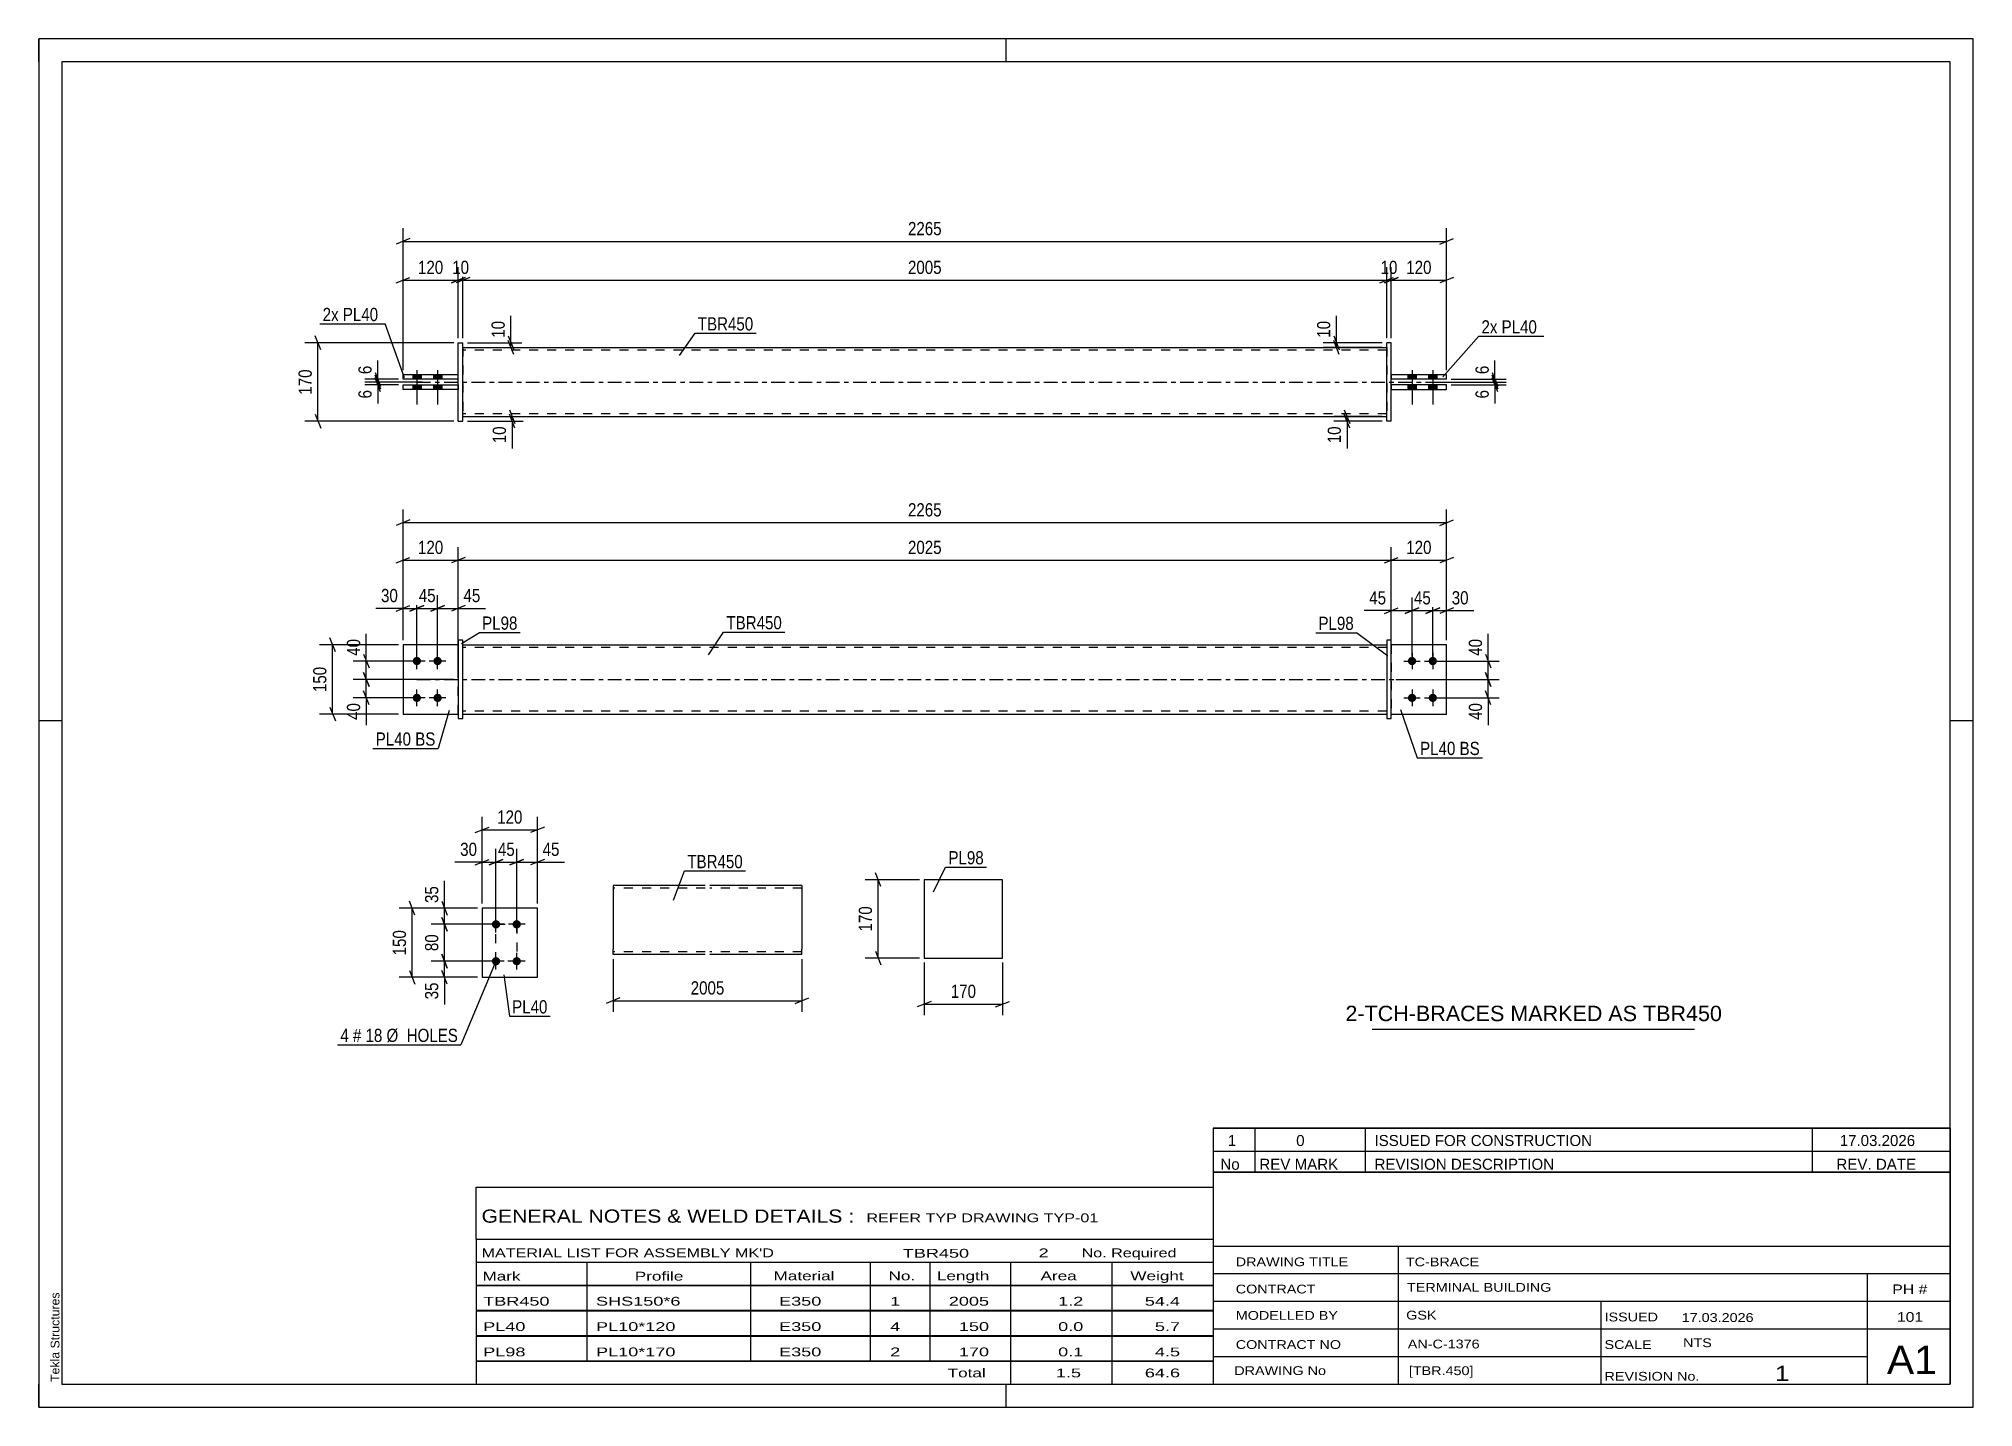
# Model space of a CAD drawing. Header units: millimetres. Extents: x 0 to 420, y 0 to 297.
import ezdxf

# ---------------------------------------------------------------- set-up
doc = ezdxf.new("R2010")
doc.units = ezdxf.units.MM
doc.linetypes.add('DXK_LINE_DOT2', pattern=[3.9198, 1.9599, -1.9599])
doc.linetypes.add('DXK_LINE_DOT3', pattern=[5.9187, 2.979, -0.9799, 0.9799, -0.9799])
doc.styles.add('Arial', font='ARIAL.TTF', dxfattribs={"height": 0.2})
doc.styles.add('Arial Narrow', font='ARIALN.TTF', dxfattribs={"height": 0.2})

# ---------------------------------------------------------------- blocks, each defined once
blk = doc.blocks.new('Unknown-580872218-1163')
at = {"color": 5, "linetype": 'Continuous'}
for p, q in [((420, 297), (0, 297)), ((0, 297), (0, 0)), ((0, 292), (0, 297)), ((210, 292), (210, 297)), ((420, 0), (420, 297)), ((415, 292), (5, 292)), ((5, 292), (5, 5)), ((415, 5), (415, 292)), ((5, 149), (0, 149)), ((420, 149), (415, 149)), ((0, 0), (0, 5)), ((5, 5), (415, 5)), ((210, 0), (210, 5)), ((0, 0), (420, 0))]:
    blk.add_line(p, q, dxfattribs=at)
at = {"color": 174, "linetype": 'Continuous', "style": 'Arial'}
blk.add_text('Tekla Structures', height=1.9102, rotation=90, dxfattribs=at).set_placement((4.5, 5.5))
blk = doc.blocks.new('Part-580872218-1766 - 1738')
at = {"color": 7, "linetype": 'DXK_LINE_DOT2'}
for p, q in [((305.65, 165.45), (293.65, 165.45)), ((293.65, 165.45), (293.65, 150.45)), ((305.65, 150.45), (305.65, 165.45)), ((293.65, 150.45), (305.65, 150.45))]:
    blk.add_line(p, q, dxfattribs=at)
blk = doc.blocks.new('Part-580872218-1796 - 1738')
at = {"color": 2, "linetype": 'Continuous'}
for p, q in [((91.1, 165.45), (79.1, 165.45)), ((79.1, 165.45), (79.1, 150.45)), ((79.1, 150.45), (91.1, 150.45))]:
    blk.add_line(p, q, dxfattribs=at)
at = {"color": 7, "linetype": 'DXK_LINE_DOT2'}
blk.add_line((91.1, 150.45), (91.1, 165.45), dxfattribs=at)
blk = doc.blocks.new('Part-580872218-1771 - 1738')
at = {"color": 2, "linetype": 'Continuous'}
for p, q in [((305.65, 165.45), (293.65, 165.45)), ((305.65, 150.45), (305.65, 165.45)), ((293.65, 150.45), (305.65, 150.45))]:
    blk.add_line(p, q, dxfattribs=at)
at = {"color": 7, "linetype": 'DXK_LINE_DOT2'}
blk.add_line((293.65, 165.45), (293.65, 150.45), dxfattribs=at)
blk = doc.blocks.new('Part-580872218-1786 - 1738')
at = {"color": 2, "linetype": 'Continuous'}
for p, q in [((292.65, 166.45), (292.65, 149.45)), ((293.65, 166.45), (292.65, 166.45)), ((293.65, 149.45), (293.65, 166.45)), ((292.65, 149.45), (293.65, 149.45))]:
    blk.add_line(p, q, dxfattribs=at)
blk = doc.blocks.new('Part-580872218-1791 - 1738')
at = {"color": 7, "linetype": 'DXK_LINE_DOT2'}
for p, q in [((91.1, 165.45), (79.1, 165.45)), ((79.1, 165.45), (79.1, 150.45)), ((91.1, 150.45), (91.1, 165.45)), ((79.1, 150.45), (91.1, 150.45))]:
    blk.add_line(p, q, dxfattribs=at)
blk = doc.blocks.new('Part-580872218-1801 - 1738')
at = {"color": 2, "linetype": 'Continuous'}
for p, q in [((92.1, 166.45), (91.1, 166.45)), ((91.1, 166.45), (91.1, 149.45)), ((92.1, 149.45), (92.1, 166.45)), ((91.1, 149.45), (92.1, 149.45))]:
    blk.add_line(p, q, dxfattribs=at)
blk = doc.blocks.new('Part-580872218-1806 - 1738')
at = {"color": 2, "linetype": 'Continuous'}
for p, q in [((92.1, 165.45), (292.65, 165.45)), ((92.1, 150.45), (292.65, 150.45))]:
    blk.add_line(p, q, dxfattribs=at)
at = {"color": 7, "linetype": 'DXK_LINE_DOT2'}
for p, q in [((92.1, 150.45), (92.1, 165.45)), ((292.65, 164.85), (92.1, 164.85)), ((292.65, 165.45), (292.65, 150.45)), ((292.65, 151.05), (92.1, 151.05))]:
    blk.add_line(p, q, dxfattribs=at)
at = {"color": 7, "linetype": 'DXK_LINE_DOT3'}
blk.add_line((82.1, 157.95), (302.65, 157.95), dxfattribs=at)
blk = doc.blocks.new('Bolt-580872218-1807 - 1738')
at = {"linetype": 'Continuous'}
for points in [[(298.15, 162.85, -1), (298.15, 161.05, -1)], [(302.65, 162.85, -1), (302.65, 161.05, -1)], [(298.15, 154.85, -1), (298.15, 153.05, -1)], [(302.65, 154.85, -1), (302.65, 153.05, -1)]]:
    blk.add_hatch(color=1, dxfattribs=at).paths.add_polyline_path(points)
at = {"color": 1, "linetype": 'Continuous'}
for p, q in [((296.35, 161.95), (299.95, 161.95)), ((298.15, 163.75), (298.15, 160.15)), ((300.85, 161.95), (304.45, 161.95)), ((302.65, 163.75), (302.65, 160.15)), ((298.15, 155.75), (298.15, 152.15)), ((302.65, 155.75), (302.65, 152.15)), ((296.35, 153.95), (299.95, 153.95)), ((300.85, 153.95), (304.45, 153.95))]:
    blk.add_line(p, q, dxfattribs=at)
blk = doc.blocks.new('Bolt-580872218-1808 - 1738')
at = {"linetype": 'Continuous'}
for points in [[(82.1, 161.05, -1), (82.1, 162.85, -1)], [(86.6, 161.05, -1), (86.6, 162.85, -1)], [(82.1, 153.05, -1), (82.1, 154.85, -1)], [(86.6, 153.05, -1), (86.6, 154.85, -1)]]:
    blk.add_hatch(color=1, dxfattribs=at).paths.add_polyline_path(points)
at = {"color": 1, "linetype": 'Continuous'}
for p, q in [((83.9, 161.95), (80.3, 161.95)), ((82.1, 160.15), (82.1, 163.75)), ((88.4, 161.95), (84.8, 161.95)), ((86.6, 160.15), (86.6, 163.75)), ((82.1, 152.15), (82.1, 155.75)), ((86.6, 152.15), (86.6, 155.75)), ((83.9, 153.95), (80.3, 153.95)), ((88.4, 153.95), (84.8, 153.95))]:
    blk.add_line(p, q, dxfattribs=at)
blk = doc.blocks.new('Part-580872218-1429 - 1390')
at = {"color": 2, "linetype": 'Continuous'}
for p, q in [((91.1, 224.09), (79.1, 224.09)), ((79.1, 223.09), (79.1, 224.09)), ((91.1, 223.09), (79.1, 223.09))]:
    blk.add_line(p, q, dxfattribs=at)
at = {"color": 7, "linetype": 'DXK_LINE_DOT2'}
blk.add_line((91.1, 223.09), (91.1, 224.09), dxfattribs=at)
blk = doc.blocks.new('Part-580872218-1430 - 1390')
at = {"color": 2, "linetype": 'Continuous'}
for p, q in [((292.65, 213.99), (292.65, 230.99)), ((293.65, 230.99), (292.65, 230.99)), ((293.65, 213.99), (293.65, 230.99)), ((293.65, 213.99), (292.65, 213.99))]:
    blk.add_line(p, q, dxfattribs=at)
blk = doc.blocks.new('Part-580872218-1462 - 1390')
at = {"color": 2, "linetype": 'Continuous'}
for p, q in [((305.65, 224.09), (293.65, 224.09)), ((305.65, 223.09), (293.65, 223.09)), ((305.65, 223.09), (305.65, 224.09))]:
    blk.add_line(p, q, dxfattribs=at)
at = {"color": 7, "linetype": 'DXK_LINE_DOT2'}
blk.add_line((293.65, 224.09), (293.65, 223.09), dxfattribs=at)
blk = doc.blocks.new('Part-580872218-1398 - 1390')
at = {"color": 2, "linetype": 'Continuous'}
for p, q in [((91.1, 213.99), (91.1, 230.99)), ((91.1, 230.99), (92.1, 230.99)), ((92.1, 213.99), (92.1, 230.99)), ((91.1, 213.99), (92.1, 213.99))]:
    blk.add_line(p, q, dxfattribs=at)
blk = doc.blocks.new('Part-580872218-1424 - 1390')
at = {"color": 2, "linetype": 'Continuous'}
for p, q in [((79.1, 221.89), (91.1, 221.89)), ((79.1, 220.89), (79.1, 221.89)), ((91.1, 220.89), (79.1, 220.89))]:
    blk.add_line(p, q, dxfattribs=at)
at = {"color": 7, "linetype": 'DXK_LINE_DOT2'}
blk.add_line((91.1, 221.89), (91.1, 220.89), dxfattribs=at)
blk = doc.blocks.new('Part-580872218-1435 - 1390')
at = {"color": 2, "linetype": 'Continuous'}
for p, q in [((305.65, 221.89), (293.65, 221.89)), ((293.65, 220.89), (305.65, 220.89)), ((305.65, 220.89), (305.65, 221.89))]:
    blk.add_line(p, q, dxfattribs=at)
at = {"color": 7, "linetype": 'DXK_LINE_DOT2'}
blk.add_line((293.65, 221.89), (293.65, 220.89), dxfattribs=at)
blk = doc.blocks.new('Part-580872218-1450 - 1390')
at = {"color": 2, "linetype": 'Continuous'}
for p, q in [((92.1, 229.99), (292.65, 229.99)), ((92.1, 214.99), (292.65, 214.99))]:
    blk.add_line(p, q, dxfattribs=at)
at = {"color": 7, "linetype": 'DXK_LINE_DOT2'}
for p, q in [((92.1, 229.99), (92.1, 214.99)), ((292.65, 229.39), (92.1, 229.39)), ((292.65, 229.99), (292.65, 214.99)), ((292.65, 215.59), (92.1, 215.59))]:
    blk.add_line(p, q, dxfattribs=at)
at = {"color": 7, "linetype": 'DXK_LINE_DOT3'}
blk.add_line((82.1, 222.49), (302.65, 222.49), dxfattribs=at)
blk = doc.blocks.new('Bolt-580872218-1451 - 1390')
at = {"linetype": 'Continuous'}
for points in [[(299.05, 224.09), (297.25, 224.09), (297.25, 223.09), (299.05, 223.09)], [(299.05, 224.09), (297.25, 224.09), (297.25, 223.09), (299.05, 223.09)], [(303.55, 224.09), (301.75, 224.09), (301.75, 223.09), (303.55, 223.09)], [(303.55, 224.09), (301.75, 224.09), (301.75, 223.09), (303.55, 223.09)], [(299.05, 221.89), (297.25, 221.89), (297.25, 220.89), (299.05, 220.89)], [(299.05, 221.89), (297.25, 221.89), (297.25, 220.89), (299.05, 220.89)], [(303.55, 221.89), (301.75, 221.89), (301.75, 220.89), (303.55, 220.89)], [(303.55, 221.89), (301.75, 221.89), (301.75, 220.89), (303.55, 220.89)]]:
    blk.add_hatch(color=1, dxfattribs=at).paths.add_polyline_path(points)
at = {"color": 1, "linetype": 'Continuous'}
for p, q in [((297.25, 224.09), (297.25, 223.09)), ((297.25, 224.09), (297.25, 223.09)), ((298.15, 225.09), (298.15, 217.59)), ((298.15, 225.09), (298.15, 217.59)), ((299.05, 224.09), (299.05, 223.09)), ((299.05, 224.09), (299.05, 223.09)), ((301.75, 224.09), (301.75, 223.09)), ((301.75, 224.09), (301.75, 223.09)), ((302.65, 225.09), (302.65, 217.59)), ((302.65, 225.09), (302.65, 217.59)), ((303.55, 224.09), (303.55, 223.09)), ((303.55, 224.09), (303.55, 223.09)), ((297.25, 221.89), (297.25, 220.89)), ((297.25, 221.89), (297.25, 220.89)), ((299.05, 221.89), (299.05, 220.89)), ((299.05, 221.89), (299.05, 220.89)), ((301.75, 221.89), (301.75, 220.89)), ((301.75, 221.89), (301.75, 220.89)), ((303.55, 221.89), (303.55, 220.89)), ((303.55, 221.89), (303.55, 220.89))]:
    blk.add_line(p, q, dxfattribs=at)
blk = doc.blocks.new('Bolt-580872218-1452 - 1390')
at = {"linetype": 'Continuous'}
for points in [[(81.2, 223.09), (83, 223.09), (83, 224.09), (81.2, 224.09)], [(81.2, 223.09), (83, 223.09), (83, 224.09), (81.2, 224.09)], [(85.7, 223.09), (87.5, 223.09), (87.5, 224.09), (85.7, 224.09)], [(85.7, 223.09), (87.5, 223.09), (87.5, 224.09), (85.7, 224.09)], [(81.2, 220.89), (83, 220.89), (83, 221.89), (81.2, 221.89)], [(81.2, 220.89), (83, 220.89), (83, 221.89), (81.2, 221.89)], [(85.7, 220.89), (87.5, 220.89), (87.5, 221.89), (85.7, 221.89)], [(85.7, 220.89), (87.5, 220.89), (87.5, 221.89), (85.7, 221.89)]]:
    blk.add_hatch(color=1, dxfattribs=at).paths.add_polyline_path(points)
at = {"color": 1, "linetype": 'Continuous'}
for p, q in [((81.2, 224.09), (81.2, 223.09)), ((81.2, 224.09), (81.2, 223.09)), ((82.1, 225.09), (82.1, 217.59)), ((82.1, 225.09), (82.1, 217.59)), ((83, 224.09), (83, 223.09)), ((83, 224.09), (83, 223.09)), ((85.7, 224.09), (85.7, 223.09)), ((85.7, 224.09), (85.7, 223.09)), ((86.6, 225.09), (86.6, 217.59)), ((86.6, 225.09), (86.6, 217.59)), ((87.5, 224.09), (87.5, 223.09)), ((87.5, 224.09), (87.5, 223.09)), ((81.2, 221.89), (81.2, 220.89)), ((81.2, 221.89), (81.2, 220.89)), ((83, 221.89), (83, 220.89)), ((83, 221.89), (83, 220.89)), ((85.7, 221.89), (85.7, 220.89)), ((85.7, 221.89), (85.7, 220.89)), ((87.5, 221.89), (87.5, 220.89)), ((87.5, 221.89), (87.5, 220.89))]:
    blk.add_line(p, q, dxfattribs=at)
blk = doc.blocks.new('Part-580872218-2130 - 2123')
at = {"color": 2, "linetype": 'Continuous'}
for p, q in [((108.28, 108.31), (96.28, 108.31)), ((96.28, 108.31), (96.28, 93.31)), ((108.28, 93.31), (108.28, 108.31)), ((96.28, 93.31), (108.28, 93.31))]:
    blk.add_line(p, q, dxfattribs=at)
blk = doc.blocks.new('Bolt-580872218-2163 - 2123')
at = {"linetype": 'Continuous'}
for points in [[(99.28, 103.91, -1), (99.28, 105.71, -1)], [(103.78, 103.91, -1), (103.78, 105.71, -1)], [(99.28, 95.91, -1), (99.28, 97.71, -1)], [(103.78, 95.91, -1), (103.78, 97.71, -1)]]:
    blk.add_hatch(color=1, dxfattribs=at).paths.add_polyline_path(points)
at = {"color": 1, "linetype": 'Continuous'}
for p, q in [((99.28, 103.01), (99.28, 106.61)), ((103.78, 103.01), (103.78, 106.61)), ((101.08, 104.81), (97.48, 104.81)), ((105.58, 104.81), (101.98, 104.81)), ((101.08, 96.81), (97.48, 96.81)), ((99.28, 95.01), (99.28, 98.61)), ((105.58, 96.81), (101.98, 96.81)), ((103.78, 95.01), (103.78, 98.61))]:
    blk.add_line(p, q, dxfattribs=at)
blk = doc.blocks.new('Part-580872218-2294 - 2288')
at = {"color": 2, "linetype": 'Continuous'}
for p, q in [((209.25, 114.49), (192.25, 114.49)), ((192.25, 114.49), (192.25, 97.49)), ((209.25, 97.49), (209.25, 114.49)), ((192.25, 97.49), (209.25, 97.49))]:
    blk.add_line(p, q, dxfattribs=at)
blk = doc.blocks.new('Part-580872218-2320 - 2313')
at = {"color": 2, "linetype": 'Continuous'}
for p, q in [((144.7, 113.23), (124.7, 113.23)), ((124.7, 113.23), (124.7, 99.43)), ((165.7, 113.23), (145.7, 113.23)), ((165.7, 113.23), (165.7, 99.43)), ((124.7, 98.58), (124.7, 99.43)), ((124.7, 98.32), (124.7, 98.58)), ((124.7, 98.23), (124.7, 98.32)), ((144.7, 98.23), (124.7, 98.23)), ((165.7, 98.23), (145.7, 98.23)), ((165.7, 98.23), (165.7, 99.43))]:
    blk.add_line(p, q, dxfattribs=at)
at = {"color": 7, "linetype": 'DXK_LINE_DOT2'}
for p, q in [((144.7, 112.63), (124.7, 112.63)), ((165.7, 112.63), (145.7, 112.63)), ((165.7, 112.63), (165.7, 112.58)), ((165.7, 112.58), (165.7, 112.63)), ((165.7, 112.49), (165.7, 112.58)), ((165.7, 112.58), (165.7, 112.49)), ((124.7, 98.97), (124.7, 99.43)), ((124.7, 98.58), (124.7, 99.2)), ((124.7, 98.83), (124.7, 98.88)), ((124.7, 98.83), (124.7, 98.88)), ((144.7, 98.83), (124.7, 98.83)), ((124.7, 98.23), (124.7, 98.23)), ((165.7, 98.83), (145.7, 98.83)), ((165.7, 98.88), (165.7, 99.2)), ((165.7, 98.83), (165.7, 98.88))]:
    blk.add_line(p, q, dxfattribs=at)
blk = doc.blocks.new('Rectangle-580872218-2273 - 2123')
at = {"color": 1, "linetype": 'DXK_LINE_DOT2'}
blk.add_lwpolyline([(99.28, 104.81), (103.78, 104.81), (103.78, 96.81), (99.28, 96.81), (99.28, 104.81)], close=True, dxfattribs=at)
blk = doc.blocks.new('StraightDimension-580872218-1914 - 1738')
at = {"color": 7, "linetype": 'Continuous'}
for p, q in [((91.1, 158.95), (91.1, 186.68)), ((293.65, 166.45), (293.65, 186.68)), ((92.6, 184.43), (89.6, 183.23)), ((91.1, 183.83), (293.65, 183.83)), ((292.15, 183.23), (295.15, 184.43))]:
    blk.add_line(p, q, dxfattribs=at)
at = {"color": 0}
blk.add_wipeout([(196.63, 184.58), (196.63, 188.78), (188.12, 188.78), (188.12, 184.58)], dxfattribs=at)
at = {"color": 3, "style": 'Arial Narrow'}
blk.add_text('2025', height=2.863, dxfattribs=at).set_placement((188.72, 185.18))
blk = doc.blocks.new('StraightDimension-580872218-1929 - 1738')
at = {"color": 7, "linetype": 'Continuous'}
for p, q in [((79.1, 166.45), (79.1, 186.68)), ((91.1, 158.95), (91.1, 186.68)), ((77.6, 183.23), (80.6, 184.43)), ((79.1, 183.83), (91.1, 183.83)), ((92.6, 184.43), (89.6, 183.23))]:
    blk.add_line(p, q, dxfattribs=at)
at = {"color": 0}
blk.add_wipeout([(88.44, 184.58), (88.44, 188.78), (81.75, 188.78), (81.75, 184.58)], dxfattribs=at)
at = {"color": 3, "style": 'Arial Narrow'}
blk.add_text('120', height=2.863, dxfattribs=at).set_placement((82.35, 185.18))
blk = doc.blocks.new('StraightDimension-580872218-2000 - 1738')
at = {"color": 7, "linetype": 'Continuous'}
for p, q in [((81.1, 161.95), (68.28, 161.95)), ((70.53, 163.45), (71.73, 160.45)), ((71.13, 157.95), (71.13, 161.95)), ((90.1, 157.95), (68.28, 157.95)), ((71.73, 156.45), (70.53, 159.45))]:
    blk.add_line(p, q, dxfattribs=at)
at = {"color": 0}
blk.add_wipeout([(70.38, 167.34), (66.18, 167.34), (66.18, 162.48), (70.38, 162.48)], dxfattribs=at)
at = {"color": 7, "linetype": 'Continuous'}
blk.add_line((71.13, 161.95), (71.13, 167.86), dxfattribs=at)
blk.add_line((71.13, 161.95), (71.13, 167.86), dxfattribs=at)
at = {"color": 3, "style": 'Arial Narrow'}
blk.add_text('40', height=2.863, rotation=90.0002, dxfattribs=at).set_placement((69.78, 163.08))
blk = doc.blocks.new('StraightDimension-580872218-1810 - 1738')
at = {"color": 7, "linetype": 'Continuous'}
for p, q in [((301.15, 172.29), (304.15, 173.49)), ((302.65, 162.95), (302.65, 175.74)), ((302.65, 172.89), (305.65, 172.89)), ((307.15, 173.49), (304.15, 172.29)), ((305.65, 166.45), (305.65, 175.74))]:
    blk.add_line(p, q, dxfattribs=at)
at = {"color": 0}
blk.add_wipeout([(311.03, 173.64), (311.03, 177.84), (306.17, 177.84), (306.17, 173.64)], dxfattribs=at)
at = {"color": 7, "linetype": 'Continuous'}
blk.add_line((305.65, 172.89), (311.55, 172.89), dxfattribs=at)
blk.add_line((305.65, 172.89), (311.55, 172.89), dxfattribs=at)
at = {"color": 3, "style": 'Arial Narrow'}
blk.add_text('30', height=2.863, dxfattribs=at).set_placement((306.77, 174.24))
blk = doc.blocks.new('StraightDimension-580872218-1826 - 1738')
at = {"color": 7, "linetype": 'Continuous'}
for p, q in [((296.65, 172.29), (299.65, 173.49)), ((298.15, 162.95), (298.15, 175.74)), ((298.15, 172.89), (302.65, 172.89)), ((304.15, 173.49), (301.15, 172.29)), ((302.65, 162.95), (302.65, 175.74))]:
    blk.add_line(p, q, dxfattribs=at)
at = {"color": 0}
blk.add_wipeout([(302.82, 173.64), (302.82, 177.84), (297.97, 177.84), (297.97, 173.64)], dxfattribs=at)
at = {"color": 3, "style": 'Arial Narrow'}
blk.add_text('45', height=2.863, dxfattribs=at).set_placement((298.57, 174.24))
blk = doc.blocks.new('StraightDimension-580872218-1839 - 1738')
at = {"color": 7, "linetype": 'Continuous'}
for p, q in [((292.15, 172.29), (295.15, 173.49)), ((293.65, 166.45), (293.65, 175.74)), ((293.65, 172.89), (298.15, 172.89)), ((299.65, 173.49), (296.65, 172.29)), ((298.15, 162.95), (298.15, 175.74))]:
    blk.add_line(p, q, dxfattribs=at)
at = {"color": 0}
blk.add_wipeout([(293.12, 173.64), (293.12, 177.84), (288.26, 177.84), (288.26, 173.64)], dxfattribs=at)
at = {"color": 7, "linetype": 'Continuous'}
blk.add_line((293.65, 172.89), (287.74, 172.89), dxfattribs=at)
blk.add_line((293.65, 172.89), (287.74, 172.89), dxfattribs=at)
at = {"color": 3, "style": 'Arial Narrow'}
blk.add_text('45', height=2.863, dxfattribs=at).set_placement((288.86, 174.24))
blk = doc.blocks.new('StraightDimension-580872218-1856 - 1738')
at = {"color": 7, "linetype": 'Continuous'}
for p, q in [((79.1, 166.45), (79.1, 194.83)), ((305.65, 166.45), (305.65, 194.83)), ((80.6, 192.58), (77.6, 191.38)), ((79.1, 191.98), (305.65, 191.98)), ((304.15, 191.38), (307.15, 192.58))]:
    blk.add_line(p, q, dxfattribs=at)
at = {"color": 0}
blk.add_wipeout([(196.63, 192.73), (196.63, 196.93), (188.12, 196.93), (188.12, 192.73)], dxfattribs=at)
at = {"color": 3, "style": 'Arial Narrow'}
blk.add_text('2265', height=2.863, dxfattribs=at).set_placement((188.72, 193.33))
blk = doc.blocks.new('StraightDimension-580872218-1876 - 1738')
at = {"color": 7, "linetype": 'Continuous'}
for p, q in [((303.65, 161.95), (317.09, 161.95)), ((314.09, 163.45), (315.29, 160.45)), ((314.69, 157.95), (314.69, 161.95)), ((294.65, 157.95), (317.09, 157.95)), ((315.29, 156.45), (314.09, 159.45))]:
    blk.add_line(p, q, dxfattribs=at)
at = {"color": 0}
blk.add_wipeout([(313.94, 167.34), (309.74, 167.34), (309.74, 162.48), (313.94, 162.48)], dxfattribs=at)
at = {"color": 7, "linetype": 'Continuous'}
blk.add_line((314.69, 161.95), (314.69, 167.86), dxfattribs=at)
blk.add_line((314.69, 161.95), (314.69, 167.86), dxfattribs=at)
at = {"color": 3, "style": 'Arial Narrow'}
blk.add_text('40', height=2.863, rotation=90.0002, dxfattribs=at).set_placement((313.34, 163.08))
blk = doc.blocks.new('StraightDimension-580872218-1885 - 1738')
at = {"color": 7, "linetype": 'Continuous'}
for p, q in [((294.65, 157.95), (317.09, 157.95)), ((314.09, 159.45), (315.29, 156.45)), ((315.29, 152.45), (314.09, 155.45)), ((314.69, 153.95), (314.69, 157.95)), ((303.65, 153.95), (317.09, 153.95))]:
    blk.add_line(p, q, dxfattribs=at)
at = {"color": 0}
blk.add_wipeout([(313.94, 153.43), (309.74, 153.43), (309.74, 148.57), (313.94, 148.57)], dxfattribs=at)
at = {"color": 7, "linetype": 'Continuous'}
blk.add_line((314.69, 153.95), (314.69, 148.05), dxfattribs=at)
blk.add_line((314.69, 153.95), (314.69, 148.05), dxfattribs=at)
at = {"color": 3, "style": 'Arial Narrow'}
blk.add_text('40', height=2.863, rotation=90.0002, dxfattribs=at).set_placement((313.34, 149.17))
blk = doc.blocks.new('StraightDimension-580872218-1895 - 1738')
at = {"color": 7, "linetype": 'Continuous'}
for p, q in [((293.65, 166.45), (293.65, 186.68)), ((305.65, 166.45), (305.65, 186.68)), ((292.15, 183.23), (295.15, 184.43)), ((293.65, 183.83), (305.65, 183.83)), ((307.15, 184.43), (304.15, 183.23))]:
    blk.add_line(p, q, dxfattribs=at)
at = {"color": 0}
blk.add_wipeout([(302.99, 184.58), (302.99, 188.78), (296.3, 188.78), (296.3, 184.58)], dxfattribs=at)
at = {"color": 3, "style": 'Arial Narrow'}
blk.add_text('120', height=2.863, dxfattribs=at).set_placement((296.9, 185.18))
blk = doc.blocks.new('StraightDimension-580872218-1945 - 1738')
at = {"color": 7, "linetype": 'Continuous'}
for p, q in [((77.6, 172.78), (80.6, 173.98)), ((79.1, 166.45), (79.1, 176.23)), ((79.1, 173.38), (82.1, 173.38)), ((83.6, 173.98), (80.6, 172.78)), ((82.1, 162.95), (82.1, 176.23))]:
    blk.add_line(p, q, dxfattribs=at)
at = {"color": 0}
blk.add_wipeout([(78.57, 174.13), (78.57, 178.33), (73.72, 178.33), (73.72, 174.13)], dxfattribs=at)
at = {"color": 7, "linetype": 'Continuous'}
blk.add_line((79.1, 173.38), (73.19, 173.38), dxfattribs=at)
blk.add_line((79.1, 173.38), (73.19, 173.38), dxfattribs=at)
at = {"color": 3, "style": 'Arial Narrow'}
blk.add_text('30', height=2.863, dxfattribs=at).set_placement((74.32, 174.73))
blk = doc.blocks.new('StraightDimension-580872218-1961 - 1738')
at = {"color": 7, "linetype": 'Continuous'}
for p, q in [((80.6, 172.78), (83.6, 173.98)), ((82.1, 162.95), (82.1, 176.23)), ((82.1, 173.38), (86.6, 173.38)), ((88.1, 173.98), (85.1, 172.78)), ((86.6, 162.95), (86.6, 176.23))]:
    blk.add_line(p, q, dxfattribs=at)
at = {"color": 0}
blk.add_wipeout([(86.77, 174.13), (86.77, 178.33), (81.92, 178.33), (81.92, 174.13)], dxfattribs=at)
at = {"color": 3, "style": 'Arial Narrow'}
blk.add_text('45', height=2.863, dxfattribs=at).set_placement((82.52, 174.73))
blk = doc.blocks.new('StraightDimension-580872218-1974 - 1738')
at = {"color": 7, "linetype": 'Continuous'}
for p, q in [((85.1, 172.78), (88.1, 173.98)), ((86.6, 162.95), (86.6, 176.23)), ((86.6, 173.38), (91.1, 173.38)), ((92.6, 173.98), (89.6, 172.78)), ((91.1, 166.45), (91.1, 176.23))]:
    blk.add_line(p, q, dxfattribs=at)
at = {"color": 0}
blk.add_wipeout([(96.48, 174.13), (96.48, 178.33), (91.62, 178.33), (91.62, 174.13)], dxfattribs=at)
at = {"color": 7, "linetype": 'Continuous'}
blk.add_line((91.1, 173.38), (97, 173.38), dxfattribs=at)
blk.add_line((91.1, 173.38), (97, 173.38), dxfattribs=at)
at = {"color": 3, "style": 'Arial Narrow'}
blk.add_text('45', height=2.863, dxfattribs=at).set_placement((92.22, 174.73))
blk = doc.blocks.new('StraightDimension-580872218-1991 - 1738')
at = {"color": 7, "linetype": 'Continuous'}
for p, q in [((90.1, 157.95), (68.28, 157.95)), ((70.53, 159.45), (71.73, 156.45)), ((71.73, 152.45), (70.53, 155.45)), ((71.13, 153.95), (71.13, 157.95)), ((81.1, 153.95), (68.28, 153.95))]:
    blk.add_line(p, q, dxfattribs=at)
at = {"color": 0}
blk.add_wipeout([(70.38, 153.43), (66.18, 153.43), (66.18, 148.57), (70.38, 148.57)], dxfattribs=at)
at = {"color": 7, "linetype": 'Continuous'}
blk.add_line((71.13, 153.95), (71.13, 148.05), dxfattribs=at)
blk.add_line((71.13, 153.95), (71.13, 148.05), dxfattribs=at)
at = {"color": 3, "style": 'Arial Narrow'}
blk.add_text('40', height=2.863, rotation=90.0002, dxfattribs=at).set_placement((69.78, 149.17))
blk = doc.blocks.new('StraightDimension-580872218-2010 - 1738')
at = {"color": 7, "linetype": 'Continuous'}
for p, q in [((78.1, 165.45), (60.95, 165.45)), ((64.4, 163.95), (63.2, 166.95)), ((63.8, 150.45), (63.8, 165.45)), ((63.2, 151.95), (64.4, 148.95)), ((78.1, 150.45), (60.95, 150.45))]:
    blk.add_line(p, q, dxfattribs=at)
at = {"color": 0}
blk.add_wipeout([(63.05, 161.3), (58.85, 161.3), (58.85, 154.61), (63.05, 154.61)], dxfattribs=at)
at = {"color": 3, "style": 'Arial Narrow'}
blk.add_text('150', height=2.863, rotation=90.0002, dxfattribs=at).set_placement((62.45, 155.21))
blk = doc.blocks.new('StraightDimension-580872218-1691 - 1390')
at = {"color": 7, "linetype": 'Continuous'}
for p, q in [((73.02, 223.99), (74.22, 220.99)), ((74.22, 220.39), (73.02, 223.39)), ((83.35, 222.49), (70.77, 222.49)), ((78.1, 221.89), (70.77, 221.89)), ((73.62, 221.89), (73.62, 222.49))]:
    blk.add_line(p, q, dxfattribs=at)
at = {"color": 0}
blk.add_wipeout([(72.87, 221.36), (68.67, 221.36), (68.67, 218.33), (72.87, 218.33)], dxfattribs=at)
at = {"color": 7, "linetype": 'Continuous'}
blk.add_line((73.62, 221.89), (73.62, 217.81), dxfattribs=at)
blk.add_line((73.62, 221.89), (73.62, 217.81), dxfattribs=at)
at = {"color": 3, "style": 'Arial Narrow'}
blk.add_text('6', height=2.86, rotation=90.0002, dxfattribs=at).set_placement((72.27, 218.93))
blk = doc.blocks.new('StraightDimension-580872218-1661 - 1390')
at = {"color": 7, "linetype": 'Continuous'}
for p, q in [((306.65, 223.09), (318.55, 223.09)), ((315.55, 224.59), (316.75, 221.59)), ((316.75, 220.99), (315.55, 223.99)), ((316.15, 222.49), (316.15, 223.09)), ((301.4, 222.49), (318.55, 222.49))]:
    blk.add_line(p, q, dxfattribs=at)
at = {"color": 0}
blk.add_wipeout([(315.4, 226.64), (311.2, 226.64), (311.2, 223.61), (315.4, 223.61)], dxfattribs=at)
at = {"color": 7, "linetype": 'Continuous'}
blk.add_line((316.15, 223.09), (316.15, 227.17), dxfattribs=at)
blk.add_line((316.15, 223.09), (316.15, 227.17), dxfattribs=at)
at = {"color": 3, "style": 'Arial Narrow'}
blk.add_text('6', height=2.86, rotation=90.0002, dxfattribs=at).set_placement((314.8, 224.21))
blk = doc.blocks.new('StraightDimension-580872218-1538 - 1390')
at = {"color": 7, "linetype": 'Continuous'}
for p, q in [((291.65, 214.99), (281.2, 214.99)), ((283.45, 216.49), (284.65, 213.49)), ((284.65, 212.49), (283.45, 215.49)), ((284.05, 213.99), (284.05, 214.99)), ((291.65, 213.99), (281.2, 213.99))]:
    blk.add_line(p, q, dxfattribs=at)
at = {"color": 0}
blk.add_wipeout([(283.3, 213.46), (279.1, 213.46), (279.1, 208.61), (283.3, 208.61)], dxfattribs=at)
at = {"color": 7, "linetype": 'Continuous'}
blk.add_line((284.05, 213.99), (284.05, 208.08), dxfattribs=at)
blk.add_line((284.05, 213.99), (284.05, 208.08), dxfattribs=at)
at = {"color": 3, "style": 'Arial Narrow'}
blk.add_text('10', height=2.863, rotation=90.0002, dxfattribs=at).set_placement((282.7, 209.21))
blk = doc.blocks.new('StraightDimension-580872218-1552 - 1390')
at = {"color": 7, "linetype": 'Continuous'}
for p, q in [((281.14, 232.49), (282.34, 229.49)), ((282.34, 228.49), (281.14, 231.49)), ((291.65, 230.99), (278.89, 230.99)), ((291.65, 229.99), (278.89, 229.99)), ((281.74, 229.99), (281.74, 230.99))]:
    blk.add_line(p, q, dxfattribs=at)
at = {"color": 0}
blk.add_wipeout([(280.99, 236.37), (276.79, 236.37), (276.79, 231.51), (280.99, 231.51)], dxfattribs=at)
at = {"color": 7, "linetype": 'Continuous'}
blk.add_line((281.74, 230.99), (281.74, 236.89), dxfattribs=at)
blk.add_line((281.74, 230.99), (281.74, 236.89), dxfattribs=at)
at = {"color": 3, "style": 'Arial Narrow'}
blk.add_text('10', height=2.863, rotation=90.0002, dxfattribs=at).set_placement((280.39, 232.11))
blk = doc.blocks.new('StraightDimension-580872218-1567 - 1390')
at = {"color": 7, "linetype": 'Continuous'}
for p, q in [((80.6, 253.61), (77.6, 252.41)), ((79.1, 225.09), (79.1, 255.86)), ((79.1, 253.01), (305.65, 253.01)), ((304.15, 252.41), (307.15, 253.61)), ((305.65, 225.09), (305.65, 255.86))]:
    blk.add_line(p, q, dxfattribs=at)
at = {"color": 0}
blk.add_wipeout([(196.63, 253.76), (196.63, 257.96), (188.12, 257.96), (188.12, 253.76)], dxfattribs=at)
at = {"color": 3, "style": 'Arial Narrow'}
blk.add_text('2265', height=2.863, dxfattribs=at).set_placement((188.72, 254.36))
blk = doc.blocks.new('StraightDimension-580872218-1578 - 1390')
at = {"color": 7, "linetype": 'Continuous'}
for p, q in [((291.15, 244), (294.15, 245.2)), ((295.15, 245.2), (292.15, 244)), ((292.65, 231.99), (292.65, 247.45)), ((292.65, 244.6), (293.65, 244.6)), ((293.65, 231.99), (293.65, 247.45))]:
    blk.add_line(p, q, dxfattribs=at)
at = {"color": 0}
blk.add_wipeout([(295.57, 245.35), (295.57, 249.55), (290.72, 249.55), (290.72, 245.35)], dxfattribs=at)
at = {"color": 3, "style": 'Arial Narrow'}
blk.add_text('10', height=2.863, dxfattribs=at).set_placement((291.32, 245.95))
blk = doc.blocks.new('StraightDimension-580872218-1588 - 1390')
at = {"color": 7, "linetype": 'Continuous'}
for p, q in [((93.6, 245.2), (90.6, 244)), ((92.1, 231.99), (92.1, 247.45)), ((92.1, 244.6), (292.65, 244.6)), ((291.15, 244), (294.15, 245.2)), ((292.65, 231.99), (292.65, 247.45))]:
    blk.add_line(p, q, dxfattribs=at)
at = {"color": 0}
blk.add_wipeout([(196.63, 245.35), (196.63, 249.55), (188.12, 249.55), (188.12, 245.35)], dxfattribs=at)
at = {"color": 3, "style": 'Arial Narrow'}
blk.add_text('2005', height=2.863, dxfattribs=at).set_placement((188.72, 245.95))
blk = doc.blocks.new('StraightDimension-580872218-1598 - 1390')
at = {"color": 7, "linetype": 'Continuous'}
for p, q in [((89.6, 244), (92.6, 245.2)), ((93.6, 245.2), (90.6, 244)), ((91.1, 231.99), (91.1, 247.45)), ((91.1, 244.6), (92.1, 244.6)), ((92.1, 231.99), (92.1, 247.45))]:
    blk.add_line(p, q, dxfattribs=at)
at = {"color": 0}
blk.add_wipeout([(94.02, 245.35), (94.02, 249.55), (89.17, 249.55), (89.17, 245.35)], dxfattribs=at)
at = {"color": 3, "style": 'Arial Narrow'}
blk.add_text('10', height=2.863, dxfattribs=at).set_placement((89.77, 245.95))
blk = doc.blocks.new('StraightDimension-580872218-1608 - 1390')
at = {"color": 7, "linetype": 'Continuous'}
for p, q in [((77.6, 244), (80.6, 245.2)), ((79.1, 225.09), (79.1, 247.45)), ((79.1, 244.6), (91.1, 244.6)), ((92.6, 245.2), (89.6, 244)), ((91.1, 231.99), (91.1, 247.45))]:
    blk.add_line(p, q, dxfattribs=at)
at = {"color": 0}
blk.add_wipeout([(88.44, 245.35), (88.44, 249.55), (81.75, 249.55), (81.75, 245.35)], dxfattribs=at)
at = {"color": 3, "style": 'Arial Narrow'}
blk.add_text('120', height=2.863, dxfattribs=at).set_placement((82.35, 245.95))
blk = doc.blocks.new('StraightDimension-580872218-1618 - 1390')
at = {"color": 7, "linetype": 'Continuous'}
for p, q in [((292.15, 244), (295.15, 245.2)), ((293.65, 231.99), (293.65, 247.45)), ((293.65, 244.6), (305.65, 244.6)), ((307.15, 245.2), (304.15, 244)), ((305.65, 225.09), (305.65, 247.45))]:
    blk.add_line(p, q, dxfattribs=at)
at = {"color": 0}
blk.add_wipeout([(302.99, 245.35), (302.99, 249.55), (296.3, 249.55), (296.3, 245.35)], dxfattribs=at)
at = {"color": 3, "style": 'Arial Narrow'}
blk.add_text('120', height=2.863, dxfattribs=at).set_placement((296.9, 245.95))
blk = doc.blocks.new('StraightDimension-580872218-1629 - 1390')
at = {"color": 7, "linetype": 'Continuous'}
for p, q in [((93.1, 214.99), (105.19, 214.99)), ((102.19, 216.49), (103.39, 213.49)), ((103.39, 212.49), (102.19, 215.49)), ((102.79, 213.99), (102.79, 214.99)), ((93.1, 213.99), (105.19, 213.99))]:
    blk.add_line(p, q, dxfattribs=at)
at = {"color": 0}
blk.add_wipeout([(102.04, 213.46), (97.84, 213.46), (97.84, 208.61), (102.04, 208.61)], dxfattribs=at)
at = {"color": 7, "linetype": 'Continuous'}
blk.add_line((102.79, 213.99), (102.79, 208.08), dxfattribs=at)
blk.add_line((102.79, 213.99), (102.79, 208.08), dxfattribs=at)
at = {"color": 3, "style": 'Arial Narrow'}
blk.add_text('10', height=2.863, rotation=90.0002, dxfattribs=at).set_placement((101.44, 209.21))
blk = doc.blocks.new('StraightDimension-580872218-1639 - 1390')
at = {"color": 7, "linetype": 'Continuous'}
for p, q in [((101.92, 232.49), (103.12, 229.49)), ((103.12, 228.49), (101.92, 231.49)), ((93.1, 230.99), (104.92, 230.99)), ((93.1, 229.99), (104.92, 229.99)), ((102.52, 229.99), (102.52, 230.99))]:
    blk.add_line(p, q, dxfattribs=at)
at = {"color": 0}
blk.add_wipeout([(101.77, 236.37), (97.57, 236.37), (97.57, 231.51), (101.77, 231.51)], dxfattribs=at)
at = {"color": 7, "linetype": 'Continuous'}
blk.add_line((102.52, 230.99), (102.52, 236.89), dxfattribs=at)
blk.add_line((102.52, 230.99), (102.52, 236.89), dxfattribs=at)
at = {"color": 3, "style": 'Arial Narrow'}
blk.add_text('10', height=2.863, rotation=90.0002, dxfattribs=at).set_placement((101.17, 232.11))
blk = doc.blocks.new('StraightDimension-580872218-1650 - 1390')
at = {"color": 7, "linetype": 'Continuous'}
for p, q in [((315.55, 223.99), (316.75, 220.99)), ((316.75, 220.39), (315.55, 223.39)), ((301.4, 222.49), (318.55, 222.49)), ((306.65, 221.89), (318.55, 221.89)), ((316.15, 221.89), (316.15, 222.49))]:
    blk.add_line(p, q, dxfattribs=at)
at = {"color": 0}
blk.add_wipeout([(315.4, 221.36), (311.2, 221.36), (311.2, 218.33), (315.4, 218.33)], dxfattribs=at)
at = {"color": 7, "linetype": 'Continuous'}
blk.add_line((316.15, 221.89), (316.15, 217.81), dxfattribs=at)
blk.add_line((316.15, 221.89), (316.15, 217.81), dxfattribs=at)
at = {"color": 3, "style": 'Arial Narrow'}
blk.add_text('6', height=2.86, rotation=90.0002, dxfattribs=at).set_placement((314.8, 218.93))
blk = doc.blocks.new('StraightDimension-580872218-1670 - 1390')
at = {"color": 7, "linetype": 'Continuous'}
for p, q in [((61.23, 229.49), (60.03, 232.49)), ((90.1, 230.99), (57.78, 230.99)), ((60.63, 213.99), (60.63, 230.99)), ((60.03, 215.49), (61.23, 212.49)), ((90.1, 213.99), (57.78, 213.99))]:
    blk.add_line(p, q, dxfattribs=at)
at = {"color": 0}
blk.add_wipeout([(59.88, 225.83), (55.68, 225.83), (55.68, 219.15), (59.88, 219.15)], dxfattribs=at)
at = {"color": 3, "style": 'Arial Narrow'}
blk.add_text('170', height=2.863, rotation=90.0002, dxfattribs=at).set_placement((59.28, 219.75))
blk = doc.blocks.new('StraightDimension-580872218-1681 - 1390')
at = {"color": 7, "linetype": 'Continuous'}
for p, q in [((78.1, 223.09), (70.77, 223.09)), ((73.02, 224.59), (74.22, 221.59)), ((74.22, 220.99), (73.02, 223.99)), ((73.62, 222.49), (73.62, 223.09)), ((83.35, 222.49), (70.77, 222.49))]:
    blk.add_line(p, q, dxfattribs=at)
at = {"color": 0}
blk.add_wipeout([(72.87, 226.64), (68.67, 226.64), (68.67, 223.61), (72.87, 223.61)], dxfattribs=at)
at = {"color": 7, "linetype": 'Continuous'}
blk.add_line((73.62, 223.09), (73.62, 227.17), dxfattribs=at)
blk.add_line((73.62, 223.09), (73.62, 227.17), dxfattribs=at)
at = {"color": 3, "style": 'Arial Narrow'}
blk.add_text('6', height=2.86, rotation=90.0002, dxfattribs=at).set_placement((72.27, 224.21))
blk = doc.blocks.new('StraightDimension-580872218-2166 - 2123')
at = {"color": 7, "linetype": 'Continuous'}
for p, q in [((96.28, 109.31), (96.28, 128.16)), ((108.28, 109.31), (108.28, 128.16)), ((94.78, 124.71), (97.78, 125.91)), ((96.28, 125.31), (108.28, 125.31)), ((109.78, 125.91), (106.78, 124.71))]:
    blk.add_line(p, q, dxfattribs=at)
at = {"color": 0}
blk.add_wipeout([(105.62, 126.06), (105.62, 130.26), (98.94, 130.26), (98.94, 126.06)], dxfattribs=at)
at = {"color": 3, "style": 'Arial Narrow'}
blk.add_text('120', height=2.863, dxfattribs=at).set_placement((99.54, 126.66))
blk = doc.blocks.new('StraightDimension-580872218-2183 - 2123')
at = {"color": 7, "linetype": 'Continuous'}
for p, q in [((97.78, 117.71), (100.78, 118.91)), ((99.28, 105.81), (99.28, 121.16)), ((99.28, 118.31), (103.78, 118.31)), ((105.28, 118.91), (102.28, 117.71)), ((103.78, 105.81), (103.78, 121.16))]:
    blk.add_line(p, q, dxfattribs=at)
at = {"color": 0}
blk.add_wipeout([(103.96, 119.06), (103.96, 123.26), (99.1, 123.26), (99.1, 119.06)], dxfattribs=at)
at = {"color": 3, "style": 'Arial Narrow'}
blk.add_text('45', height=2.863, dxfattribs=at).set_placement((99.7, 119.66))
blk = doc.blocks.new('StraightDimension-580872218-2193 - 2123')
at = {"color": 7, "linetype": 'Continuous'}
for p, q in [((94.78, 117.71), (97.78, 118.91)), ((96.28, 109.31), (96.28, 121.16)), ((96.28, 118.31), (99.28, 118.31)), ((100.78, 118.91), (97.78, 117.71)), ((99.28, 105.81), (99.28, 121.16))]:
    blk.add_line(p, q, dxfattribs=at)
at = {"color": 0}
blk.add_wipeout([(95.75, 119.06), (95.75, 123.26), (90.9, 123.26), (90.9, 119.06)], dxfattribs=at)
at = {"color": 7, "linetype": 'Continuous'}
blk.add_line((96.28, 118.31), (90.37, 118.31), dxfattribs=at)
blk.add_line((96.28, 118.31), (90.37, 118.31), dxfattribs=at)
at = {"color": 3, "style": 'Arial Narrow'}
blk.add_text('30', height=2.863, dxfattribs=at).set_placement((91.5, 119.66))
blk = doc.blocks.new('StraightDimension-580872218-2206 - 2123')
at = {"color": 7, "linetype": 'Continuous'}
for p, q in [((102.28, 117.71), (105.28, 118.91)), ((103.78, 105.81), (103.78, 121.16)), ((103.78, 118.31), (108.28, 118.31)), ((109.78, 118.91), (106.78, 117.71)), ((108.28, 109.31), (108.28, 121.16))]:
    blk.add_line(p, q, dxfattribs=at)
at = {"color": 0}
blk.add_wipeout([(113.66, 119.06), (113.66, 123.26), (108.8, 123.26), (108.8, 119.06)], dxfattribs=at)
at = {"color": 7, "linetype": 'Continuous'}
blk.add_line((108.28, 118.31), (114.18, 118.31), dxfattribs=at)
blk.add_line((108.28, 118.31), (114.18, 118.31), dxfattribs=at)
at = {"color": 3, "style": 'Arial Narrow'}
blk.add_text('45', height=2.863, dxfattribs=at).set_placement((109.4, 119.66))
blk = doc.blocks.new('StraightDimension-580872218-2220 - 2123')
at = {"color": 7, "linetype": 'Continuous'}
for p, q in [((81.69, 106.81), (80.49, 109.81)), ((95.28, 108.31), (78.24, 108.31)), ((81.09, 93.31), (81.09, 108.31)), ((95.28, 93.31), (78.24, 93.31)), ((80.49, 94.81), (81.69, 91.81))]:
    blk.add_line(p, q, dxfattribs=at)
at = {"color": 0}
blk.add_wipeout([(80.34, 104.16), (76.14, 104.16), (76.14, 97.47), (80.34, 97.47)], dxfattribs=at)
at = {"color": 3, "style": 'Arial Narrow'}
blk.add_text('150', height=2.863, rotation=90.0002, dxfattribs=at).set_placement((79.74, 98.07))
blk = doc.blocks.new('StraightDimension-580872218-2237 - 2123')
at = {"color": 7, "linetype": 'Continuous'}
for p, q in [((98.28, 96.81), (85.24, 96.81)), ((87.49, 98.31), (88.69, 95.31)), ((88.09, 93.31), (88.09, 96.81)), ((95.28, 93.31), (85.24, 93.31)), ((88.69, 91.81), (87.49, 94.81))]:
    blk.add_line(p, q, dxfattribs=at)
at = {"color": 0}
blk.add_wipeout([(87.34, 92.79), (83.14, 92.79), (83.14, 87.93), (87.34, 87.93)], dxfattribs=at)
at = {"color": 7, "linetype": 'Continuous'}
blk.add_line((88.09, 93.31), (88.09, 87.41), dxfattribs=at)
blk.add_line((88.09, 93.31), (88.09, 87.41), dxfattribs=at)
at = {"color": 3, "style": 'Arial Narrow'}
blk.add_text('35', height=2.863, rotation=90.0002, dxfattribs=at).set_placement((86.74, 88.53))
blk = doc.blocks.new('StraightDimension-580872218-2250 - 2123')
at = {"color": 7, "linetype": 'Continuous'}
for p, q in [((87.49, 109.81), (88.69, 106.81)), ((95.28, 108.31), (85.24, 108.31)), ((88.69, 103.31), (87.49, 106.31)), ((88.09, 104.81), (88.09, 108.31)), ((98.28, 104.81), (85.24, 104.81))]:
    blk.add_line(p, q, dxfattribs=at)
at = {"color": 0}
blk.add_wipeout([(87.34, 113.7), (83.14, 113.7), (83.14, 108.84), (87.34, 108.84)], dxfattribs=at)
at = {"color": 7, "linetype": 'Continuous'}
blk.add_line((88.09, 108.31), (88.09, 114.22), dxfattribs=at)
blk.add_line((88.09, 108.31), (88.09, 114.22), dxfattribs=at)
at = {"color": 3, "style": 'Arial Narrow'}
blk.add_text('35', height=2.863, rotation=90.0002, dxfattribs=at).set_placement((86.74, 109.44))
blk = doc.blocks.new('StraightDimension-580872218-2263 - 2123')
at = {"color": 7, "linetype": 'Continuous'}
for p, q in [((87.49, 106.31), (88.69, 103.31)), ((98.28, 104.81), (85.24, 104.81)), ((88.09, 96.81), (88.09, 104.81)), ((98.28, 96.81), (85.24, 96.81)), ((88.69, 95.31), (87.49, 98.31))]:
    blk.add_line(p, q, dxfattribs=at)
at = {"color": 0}
blk.add_wipeout([(87.34, 103.24), (83.14, 103.24), (83.14, 98.39), (87.34, 98.39)], dxfattribs=at)
at = {"color": 3, "style": 'Arial Narrow'}
blk.add_text('80', height=2.863, rotation=90.0002, dxfattribs=at).set_placement((86.74, 98.99))
blk = doc.blocks.new('StraightDimension-580872218-2305 - 2288')
at = {"color": 7, "linetype": 'Continuous'}
for p, q in [((192.25, 96.49), (192.25, 85.09)), ((209.25, 96.49), (209.25, 85.09)), ((193.75, 88.09), (190.75, 86.89)), ((192.25, 87.49), (209.25, 87.49)), ((207.75, 86.89), (210.75, 88.09))]:
    blk.add_line(p, q, dxfattribs=at)
at = {"color": 0}
blk.add_wipeout([(204.09, 88.24), (204.09, 92.44), (197.41, 92.44), (197.41, 88.24)], dxfattribs=at)
at = {"color": 3, "style": 'Arial Narrow'}
blk.add_text('170', height=2.863, dxfattribs=at).set_placement((198.01, 88.84))
blk = doc.blocks.new('StraightDimension-580872218-2296 - 2288')
at = {"color": 7, "linetype": 'Continuous'}
for p, q in [((191.25, 114.49), (179.4, 114.49)), ((182.85, 112.99), (181.65, 115.99)), ((182.25, 97.49), (182.25, 114.49)), ((191.25, 97.49), (179.4, 97.49)), ((181.65, 98.99), (182.85, 95.99))]:
    blk.add_line(p, q, dxfattribs=at)
at = {"color": 0}
blk.add_wipeout([(181.5, 109.33), (177.3, 109.33), (177.3, 102.65), (181.5, 102.65)], dxfattribs=at)
at = {"color": 3, "style": 'Arial Narrow'}
blk.add_text('170', height=2.863, rotation=90.0002, dxfattribs=at).set_placement((180.9, 103.25))
blk = doc.blocks.new('StraightDimension-580872218-2325 - 2313')
at = {"color": 7, "linetype": 'Continuous'}
for p, q in [((124.7, 97.23), (124.7, 85.83)), ((165.7, 97.23), (165.7, 85.83)), ((126.2, 88.83), (123.2, 87.63)), ((124.7, 88.23), (165.7, 88.23)), ((164.2, 87.63), (167.2, 88.83))]:
    blk.add_line(p, q, dxfattribs=at)
at = {"color": 0}
blk.add_wipeout([(149.46, 88.98), (149.46, 93.18), (140.95, 93.18), (140.95, 88.98)], dxfattribs=at)
at = {"color": 3, "style": 'Arial Narrow'}
blk.add_text('2005', height=2.863, dxfattribs=at).set_placement((141.55, 89.58))
blk = doc.blocks.new('Unknown-580872218-3637')
at = {"color": 7, "linetype": 'Continuous'}
for p, q in [((255, 51.05), (255, 5)), ((255, 51.05), (415, 51.05)), ((415, 51), (415, 5)), ((255, 35), (415, 35)), ((295.14, 35), (295.14, 5)), ((255, 29), (415, 29)), ((397, 5.05), (397, 29.05)), ((255, 23), (415, 23)), ((339.14, 23), (339.14, 5)), ((255, 17), (415, 17)), ((255, 11), (397, 11)), ((255, 5), (415, 5))]:
    blk.add_line(p, q, dxfattribs=at)
at = {"color": 7, "style": 'Arial Narrow'}
for s, height, width, p in [('DRAWING TITLE', 1.9089, 1.425378, (259.88, 30.61)), ('TC-BRACE', 1.909, 1.425378, (296.81, 30.59)), ('CONTRACT', 1.909, 1.425378, (259.88, 24.71)), ('TERMINAL BUILDING', 1.9089, 1.425378, (297.06, 25.07)), ('MODELLED BY', 1.9089, 1.425378, (259.88, 18.98)), ('GSK', 1.909, 1.425378, (296.88, 19.04)), ('ISSUED', 1.909, 1.425378, (339.94, 18.64)), ('17.03.2026', 1.909, 1.425378, (356.69, 18.52)), ('CONTRACT NO', 1.9089, 1.425378, (259.88, 12.66)), ('AN-C-1376', 1.909, 1.425378, (297.23, 12.78)), ('SCALE', 1.909, 1.425378, (339.94, 12.65)), ('A1', 6.204, 1.25, (401.24, 7.2)), ('DRAWING No', 1.909, 1.425378, (259.56, 7)), ('[TBR.450]', 1.909, 1.425378, (297.46, 6.99)), ('1', 3.34, 1.5, (376.91, 5.68)), ('REVISION No.', 1.9089, 1.425378, (339.94, 5.77))]:
    blk.add_text(s, height=height, dxfattribs=dict(at, width=width)).set_placement(p)
at = {"color": 7, "linetype": 'Continuous', "style": 'Arial Narrow'}
for s, height, width, p in [('PH #', 2.1, 1.42538, (402.4, 24.55)), ('101', 2.1, 1.42538, (403.41, 18.55)), ('NTS', 1.909, 1.425378, (357, 13.05))]:
    blk.add_text(s, height=height, dxfattribs=dict(at, width=width)).set_placement(p)
blk = doc.blocks.new('Unknown-580872218-3638')
at = {"color": 7, "linetype": 'Continuous'}
for p, q in [((255, 60.55), (415, 60.55)), ((415, 60.55), (255, 60.55)), ((255, 60.55), (255, 55.55)), ((264, 60.55), (264, 55.55)), ((288, 60.55), (288, 55.55)), ((385, 60.55), (385, 55.55)), ((415, 60.55), (415, 55.55)), ((255, 55.55), (415, 55.55)), ((255, 55.55), (255, 51.05)), ((255, 55.55), (415, 55.55)), ((264, 55.55), (264, 51.05)), ((288, 55.55), (288, 51.05)), ((385, 55.55), (385, 51.05)), ((415, 55.55), (415, 51.05)), ((415, 51.05), (255, 51.05))]:
    blk.add_line(p, q, dxfattribs=at)
at = {"color": 7, "linetype": 'Continuous', "style": 'Arial Narrow'}
for s, height, width, p in [('1', 2.39, 1.196471, (258.16, 56.7)), ('0', 2.39, 1.196471, (273, 56.7)), ('ISSUED FOR CONSTRUCTION', 2.3861, 1.196471, (290, 56.7)), ('17.03.2026', 2.386, 1.196471, (391, 56.7)), ('No', 2.386, 1.2, (256.54, 51.55)), ('REV MARK', 2.386, 1.2, (265, 51.55)), ('REVISION DESCRIPTION', 2.3861, 1.2, (290, 51.55)), ('REV. DATE', 2.386, 1.2, (390.28, 51.55))]:
    blk.add_text(s, height=height, dxfattribs=dict(at, width=width)).set_placement(p)
blk = doc.blocks.new('Unknown-580872218-3639')
at = {"color": 7, "linetype": 'Continuous'}
for p, q in [((95, 47.75), (255, 47.75)), ((95, 36.5), (95, 47.75)), ((255, 47.75), (255, 36.5)), ((95, 36.5), (255, 36.5)), ((95, 36.5), (95, 31.5)), ((255, 36.5), (255, 31.5)), ((95, 31.5), (255, 31.5)), ((95, 31.5), (95, 26.5)), ((119, 31.5), (119, 26.5)), ((154.5, 31.5), (154.5, 26.5)), ((180.5, 31.5), (180.5, 26.5)), ((193.5, 31.5), (193.5, 26.5)), ((211, 31.5), (211, 26.5)), ((233, 31.5), (233, 26.5)), ((255, 31.5), (255, 26.5)), ((95, 26.5), (255, 26.5)), ((95, 26.45), (95, 21.05)), ((95, 26.45), (255, 26.45)), ((119, 26.5), (119, 21)), ((154.5, 26.5), (154.5, 21)), ((180.5, 26.5), (180.5, 21)), ((193.5, 26.5), (193.5, 21)), ((211, 26.5), (211, 21)), ((233, 26.5), (233, 21)), ((255, 26.45), (255, 21.05)), ((95, 21.05), (255, 21.05)), ((119, 21), (119, 15.5)), ((154.5, 21), (154.5, 15.5)), ((180.5, 21), (180.5, 15.5)), ((193.5, 21), (193.5, 15.5)), ((211, 21), (211, 15.5)), ((233, 21), (233, 15.5)), ((95, 20.95), (95, 15.55)), ((95, 20.95), (255, 20.95)), ((255, 20.95), (255, 15.55)), ((95, 15.55), (255, 15.55)), ((95, 15.45), (95, 10.05)), ((95, 15.45), (255, 15.45)), ((119, 15.5), (119, 10)), ((154.5, 15.5), (154.5, 10)), ((180.5, 15.5), (180.5, 10)), ((193.5, 15.5), (193.5, 10)), ((211, 15.5), (211, 10)), ((233, 15.5), (233, 10)), ((255, 15.45), (255, 10.05)), ((95, 10.05), (255, 10.05)), ((95, 10), (255, 10)), ((95, 10), (95, 5)), ((211, 10), (211, 5)), ((233, 10), (233, 5)), ((255, 10), (255, 5)), ((95, 5), (255, 5))]:
    blk.add_line(p, q, dxfattribs=at)
at = {"color": 7, "style": 'Arial Narrow'}
for s, height, width, p in [('GENERAL NOTES & WELD DETAILS :', 2.8633, 1.4, (96.15, 40.06)), ('REFER TYP DRAWING TYP-01', 1.9089, 1.6, (179.7, 40.16)), ("MATERIAL LIST FOR ASSEMBLY MK'D", 1.9089, 1.6, (96.15, 32.56)), ('TBR450', 1.909, 1.794707, (187.59, 32.47)), ('2', 1.91, 1.794707, (217.08, 32.56)), ('No. Required', 1.9089, 1.6, (226.41, 32.56)), ('Mark', 1.909, 1.7, (96.34, 27.5)), ('Profile', 1.909, 1.7, (129.41, 27.5)), ('Material', 1.909, 1.7, (159.54, 27.56)), ('No.', 1.909, 1.7, (184.5, 27.56)), ('Length', 1.909, 1.7, (195, 27.56)), ('Area', 1.909, 1.7, (217.5, 27.56)), ('Weight', 1.909, 1.7, (237, 27.56))]:
    blk.add_text(s, height=height, dxfattribs=dict(at, width=width)).set_placement(p)
at = {"color": 7, "linetype": 'Continuous', "style": 'Arial Narrow'}
for s, height, width, p in [('TBR450', 1.909, 1.794707, (96.5, 22.06)), ('SHS150*6', 1.909, 1.794707, (121, 22.06)), ('E350', 1.909, 1.794707, (160.74, 22.06)), ('1', 1.91, 1.794707, (184.86, 22.06)), ('2005', 1.909, 1.794707, (197.58, 22.06)), ('1.2', 1.909, 1.794707, (221.32, 22.06)), ('54.4', 1.909, 1.794707, (240.14, 22.06)), ('PL40', 1.909, 1.794707, (96.5, 16.56)), ('PL10*120', 1.909, 1.794707, (121, 16.56)), ('E350', 1.909, 1.794707, (160.74, 16.56)), ('4', 1.91, 1.794707, (184.86, 16.56)), ('150', 1.909, 1.794707, (199.77, 16.56)), ('0.0', 1.909, 1.794707, (221.32, 16.56)), ('5.7', 1.909, 1.794707, (242.33, 16.56)), ('PL98', 1.909, 1.794707, (96.5, 11.06)), ('PL10*170', 1.909, 1.794707, (121, 11.06)), ('E350', 1.909, 1.794707, (160.74, 11.06)), ('2', 1.91, 1.794707, (184.86, 11.06)), ('170', 1.909, 1.794707, (199.77, 11.06)), ('0.1', 1.909, 1.794707, (221.32, 11.06)), ('4.5', 1.909, 1.794707, (242.33, 11.06)), ('Total', 1.909, 1.7, (197.33, 6.5)), ('1.5', 1.909, 1.794707, (220.83, 6.5)), ('64.6', 1.909, 1.794707, (240.14, 6.5))]:
    blk.add_text(s, height=height, dxfattribs=dict(at, width=width)).set_placement(p)
blk = doc.blocks.new('Unknown-580872218-3640')
at = {"color": 7, "linetype": 'Continuous'}
blk.add_line((289.5, 82.05), (359.5, 82.05), dxfattribs=at)
at = {"color": 7, "style": 'Arial'}
blk.add_text('2-TCH-BRACES MARKED AS TBR450', height=3.3428, dxfattribs=at).set_placement((283.69, 83.8))
blk = doc.blocks.new('MarkSet-580872218-2045 - 1738')
at = {"color": 0}
blk.add_wipeout([(80.84, 143.59), (80.84, 146.59), (73.16, 146.59), (73.16, 143.59)], dxfattribs=at)
blk.add_wipeout([(80.84, 143.59), (80.84, 146.59), (73.16, 146.59), (73.16, 143.59)], dxfattribs=at)
blk.add_wipeout([(86.12, 143.59), (86.12, 146.59), (81.74, 146.59), (81.74, 143.59)], dxfattribs=at)
blk.add_wipeout([(86.12, 143.59), (86.12, 146.59), (81.74, 146.59), (81.74, 143.59)], dxfattribs=at)
at = {"color": 30, "linetype": 'Continuous'}
for p in [(89.14, 151.23), (72.56, 142.99)]:
    blk.add_line(p, (86.72, 142.99), dxfattribs=at)
at = {"color": 3, "style": 'Arial Narrow'}
for s, p in [('PL40', (73.16, 143.59)), ('BS', (81.74, 143.59))]:
    blk.add_text(s, height=2.863, dxfattribs=at).set_placement(p)
blk = doc.blocks.new('Mark-580872218-1782 - 1738')
at = {"color": 0}
blk.add_wipeout([(285.5, 168.7), (285.5, 171.7), (277.83, 171.7), (277.83, 168.7)], dxfattribs=at)
blk.add_wipeout([(285.5, 168.7), (285.5, 171.7), (277.83, 171.7), (277.83, 168.7)], dxfattribs=at)
at = {"color": 30, "linetype": 'Continuous'}
for p in [(277.23, 168.1), (292.88, 163.03)]:
    blk.add_line(p, (286.1, 168.1), dxfattribs=at)
at = {"color": 3, "style": 'Arial Narrow'}
blk.add_text('PL98', height=2.863, dxfattribs=at).set_placement((277.83, 168.7))
blk = doc.blocks.new('Mark-580872218-1797 - 1738')
at = {"color": 0}
blk.add_wipeout([(103.94, 168.75), (103.94, 171.75), (96.27, 171.75), (96.27, 168.75)], dxfattribs=at)
blk.add_wipeout([(103.94, 168.75), (103.94, 171.75), (96.27, 171.75), (96.27, 168.75)], dxfattribs=at)
at = {"color": 30, "linetype": 'Continuous'}
for p, q in [((91.79, 165.76), (95.67, 168.15)), ((95.67, 168.15), (104.54, 168.15))]:
    blk.add_line(p, q, dxfattribs=at)
at = {"color": 3, "style": 'Arial Narrow'}
blk.add_text('PL98', height=2.863, dxfattribs=at).set_placement((96.27, 168.75))
blk = doc.blocks.new('MarkSet-580872218-2051 - 1738')
at = {"color": 0}
blk.add_wipeout([(307.57, 141.55), (307.57, 144.55), (299.89, 144.55), (299.89, 141.55)], dxfattribs=at)
blk.add_wipeout([(307.57, 141.55), (307.57, 144.55), (299.89, 144.55), (299.89, 141.55)], dxfattribs=at)
at = {"color": 30, "linetype": 'Continuous'}
blk.add_line((295.65, 151.42), (299.29, 140.95), dxfattribs=at)
at = {"color": 0}
blk.add_wipeout([(312.85, 141.55), (312.85, 144.55), (308.47, 144.55), (308.47, 141.55)], dxfattribs=at)
blk.add_wipeout([(312.85, 141.55), (312.85, 144.55), (308.47, 144.55), (308.47, 141.55)], dxfattribs=at)
at = {"color": 30, "linetype": 'Continuous'}
blk.add_line((299.29, 140.95), (313.45, 140.95), dxfattribs=at)
at = {"color": 3, "style": 'Arial Narrow'}
for s, p in [('PL40', (299.89, 141.55)), ('BS', (308.47, 141.55))]:
    blk.add_text(s, height=2.863, dxfattribs=at).set_placement(p)
blk = doc.blocks.new('Mark-580872218-1802 - 1738')
at = {"color": 0}
blk.add_wipeout([(161.35, 168.83), (161.35, 171.83), (149.3, 171.83), (149.3, 168.83)], dxfattribs=at)
blk.add_wipeout([(161.35, 168.83), (161.35, 171.83), (149.3, 171.83), (149.3, 168.83)], dxfattribs=at)
at = {"color": 30, "linetype": 'Continuous'}
for p, q in [((145.4, 163.26), (148.7, 168.23)), ((148.7, 168.23), (161.95, 168.23))]:
    blk.add_line(p, q, dxfattribs=at)
at = {"color": 3, "style": 'Arial Narrow'}
blk.add_text('TBR450', height=2.863, dxfattribs=at).set_placement((149.3, 168.83))
blk = doc.blocks.new('Mark-580872218-1446 - 1390')
at = {"color": 0}
blk.add_wipeout([(155.14, 233.68), (155.14, 236.68), (143.09, 236.68), (143.09, 233.68)], dxfattribs=at)
blk.add_wipeout([(155.14, 233.68), (155.14, 236.68), (143.09, 236.68), (143.09, 233.68)], dxfattribs=at)
at = {"color": 30, "linetype": 'Continuous'}
for p, q in [((139.12, 228.23), (142.49, 233.08)), ((142.49, 233.08), (155.74, 233.08))]:
    blk.add_line(p, q, dxfattribs=at)
at = {"color": 3, "style": 'Arial Narrow'}
blk.add_text('TBR450', height=2.863, dxfattribs=at).set_placement((143.09, 233.68))
blk = doc.blocks.new('MarkSet-580872218-1723 - 1390')
at = {"color": 0}
blk.add_wipeout([(316.69, 233.03), (316.69, 236.03), (313.22, 236.03), (313.22, 233.03)], dxfattribs=at)
blk.add_wipeout([(316.69, 233.03), (316.69, 236.03), (313.22, 236.03), (313.22, 233.03)], dxfattribs=at)
at = {"color": 30, "linetype": 'Continuous'}
blk.add_line((304.85, 223.6), (312.62, 232.43), dxfattribs=at)
at = {"color": 0}
blk.add_wipeout([(325.27, 233.03), (325.27, 236.03), (317.59, 236.03), (317.59, 233.03)], dxfattribs=at)
blk.add_wipeout([(325.27, 233.03), (325.27, 236.03), (317.59, 236.03), (317.59, 233.03)], dxfattribs=at)
at = {"color": 30, "linetype": 'Continuous'}
blk.add_line((312.62, 232.43), (326.77, 232.43), dxfattribs=at)
at = {"color": 3, "style": 'Arial Narrow'}
for s, p in [('2x', (313.22, 233.03)), ('PL40', (317.59, 233.03))]:
    blk.add_text(s, height=2.863, dxfattribs=at).set_placement(p)
blk = doc.blocks.new('MarkSet-580872218-1729 - 1390')
at = {"color": 0}
blk.add_wipeout([(65.13, 235.72), (65.13, 238.72), (61.65, 238.72), (61.65, 235.72)], dxfattribs=at)
blk.add_wipeout([(65.13, 235.72), (65.13, 238.72), (61.65, 238.72), (61.65, 235.72)], dxfattribs=at)
blk.add_wipeout([(73.7, 235.72), (73.7, 238.72), (66.03, 238.72), (66.03, 235.72)], dxfattribs=at)
blk.add_wipeout([(73.7, 235.72), (73.7, 238.72), (66.03, 238.72), (66.03, 235.72)], dxfattribs=at)
at = {"color": 30, "linetype": 'Continuous'}
for p in [(61.05, 235.12), (79.45, 223.38)]:
    blk.add_line(p, (75.2, 235.12), dxfattribs=at)
at = {"color": 3, "style": 'Arial Narrow'}
for s, p in [('2x', (61.65, 235.72)), ('PL40', (66.03, 235.72))]:
    blk.add_text(s, height=2.863, dxfattribs=at).set_placement(p)
blk = doc.blocks.new('Mark-580872218-2126 - 2123')
at = {"color": 0}
blk.add_wipeout([(110.46, 85.48), (110.46, 88.48), (102.78, 88.48), (102.78, 85.48)], dxfattribs=at)
blk.add_wipeout([(110.46, 85.48), (110.46, 88.48), (102.78, 88.48), (102.78, 85.48)], dxfattribs=at)
at = {"color": 30, "linetype": 'Continuous'}
for p, q in [((100.99, 93.84), (102.18, 84.88)), ((102.18, 84.88), (111.06, 84.88))]:
    blk.add_line(p, q, dxfattribs=at)
at = {"color": 3, "style": 'Arial Narrow'}
blk.add_text('PL40', height=2.863, dxfattribs=at).set_placement((102.78, 85.48))
blk = doc.blocks.new('Mark-580872218-2159 - 2123')
at = {"color": 0}
blk.add_wipeout([(67.32, 79.28), (67.32, 82.28), (65.49, 82.28), (65.49, 79.28)], dxfattribs=at)
blk.add_wipeout([(67.32, 79.28), (67.32, 82.28), (65.49, 82.28), (65.49, 79.28)], dxfattribs=at)
blk.add_wipeout([(70.05, 79.28), (70.05, 82.28), (68.22, 82.28), (68.22, 79.28)], dxfattribs=at)
blk.add_wipeout([(70.05, 79.28), (70.05, 82.28), (68.22, 82.28), (68.22, 79.28)], dxfattribs=at)
at = {"color": 3, "style": 'Arial Narrow'}
blk.add_text('4', height=2.86, dxfattribs=at).set_placement((65.49, 79.28))
at = {"color": 0}
blk.add_wipeout([(74.61, 79.28), (74.61, 82.28), (70.95, 82.28), (70.95, 79.28)], dxfattribs=at)
blk.add_wipeout([(74.61, 79.28), (74.61, 82.28), (70.95, 82.28), (70.95, 79.28)], dxfattribs=at)
at = {"color": 3, "style": 'Arial Narrow'}
blk.add_text('#', height=2.86, dxfattribs=at).set_placement((68.22, 79.28))
at = {"color": 0}
blk.add_wipeout([(91.03, 79.28), (91.03, 82.28), (75.51, 82.28), (75.51, 79.28)], dxfattribs=at)
blk.add_wipeout([(91.03, 79.28), (91.03, 82.28), (75.51, 82.28), (75.51, 79.28)], dxfattribs=at)
at = {"color": 7, "linetype": 'Continuous'}
for p in [(99.32, 96.94), (64.89, 78.68)]:
    blk.add_line(p, (91.63, 78.68), dxfattribs=at)
at = {"color": 3, "style": 'Arial Narrow'}
for s, p in [('18', (70.95, 79.28)), ('Ø  HOLES', (75.51, 79.28))]:
    blk.add_text(s, height=2.863, dxfattribs=at).set_placement(p)
blk = doc.blocks.new('Mark-580872218-2290 - 2288')
at = {"color": 0}
blk.add_wipeout([(205.18, 117.83), (205.18, 120.83), (197.5, 120.83), (197.5, 117.83)], dxfattribs=at)
blk.add_wipeout([(205.18, 117.83), (205.18, 120.83), (197.5, 120.83), (197.5, 117.83)], dxfattribs=at)
at = {"color": 30, "linetype": 'Continuous'}
for p, q in [((194.27, 111.87), (196.9, 117.23)), ((196.9, 117.23), (205.78, 117.23))]:
    blk.add_line(p, q, dxfattribs=at)
at = {"color": 3, "style": 'Arial Narrow'}
blk.add_text('PL98', height=2.863, dxfattribs=at).set_placement((197.5, 117.83))
blk = doc.blocks.new('Mark-580872218-2316 - 2313')
at = {"color": 0}
blk.add_wipeout([(152.86, 116.99), (152.86, 119.99), (140.81, 119.99), (140.81, 116.99)], dxfattribs=at)
blk.add_wipeout([(152.86, 116.99), (152.86, 119.99), (140.81, 119.99), (140.81, 116.99)], dxfattribs=at)
at = {"color": 30, "linetype": 'Continuous'}
for p, q in [((137.85, 110.08), (140.21, 116.39)), ((140.21, 116.39), (153.46, 116.39))]:
    blk.add_line(p, q, dxfattribs=at)
at = {"color": 3, "style": 'Arial Narrow'}
blk.add_text('TBR450', height=2.863, dxfattribs=at).set_placement((140.81, 116.99))

msp = doc.modelspace()

# ---------------------------------------------------------------- block references
for name in ['Unknown-580872218-1163', 'Part-580872218-1450 - 1390', 'Part-580872218-1398 - 1390', 'Part-580872218-1430 - 1390', 'Part-580872218-1429 - 1390', 'Bolt-580872218-1452 - 1390', 'Part-580872218-1462 - 1390', 'Bolt-580872218-1451 - 1390', 'Part-580872218-1424 - 1390', 'Part-580872218-1435 - 1390', 'Part-580872218-1796 - 1738', 'Part-580872218-1791 - 1738', 'Part-580872218-1806 - 1738', 'Part-580872218-1801 - 1738', 'Part-580872218-1786 - 1738', 'Part-580872218-1766 - 1738', 'Part-580872218-1771 - 1738', 'Bolt-580872218-1808 - 1738', 'Bolt-580872218-1807 - 1738', 'Part-580872218-2294 - 2288', 'Part-580872218-2320 - 2313', 'Part-580872218-2130 - 2123', 'Bolt-580872218-2163 - 2123', 'Rectangle-580872218-2273 - 2123', 'Unknown-580872218-3640', 'Unknown-580872218-3638', 'Unknown-580872218-3637', 'Unknown-580872218-3639']:
    msp.add_blockref(name, (0, 0))

# ---------------------------------------------------------------- next in the draw order: block references
for name in ['StraightDimension-580872218-1552 - 1390', 'StraightDimension-580872218-1661 - 1390', 'StraightDimension-580872218-1691 - 1390', 'StraightDimension-580872218-1629 - 1390', 'StraightDimension-580872218-1538 - 1390', 'StraightDimension-580872218-1914 - 1738', 'StraightDimension-580872218-1810 - 1738', 'StraightDimension-580872218-2166 - 2123', 'Mark-580872218-2316 - 2313', 'Mark-580872218-2290 - 2288', 'StraightDimension-580872218-2325 - 2313', 'Mark-580872218-2126 - 2123', 'StraightDimension-580872218-2305 - 2288']:
    msp.add_blockref(name, (0, 0))

# ---------------------------------------------------------------- next in the draw order: block references
for name in ['StraightDimension-580872218-1567 - 1390', 'StraightDimension-580872218-1929 - 1738', 'StraightDimension-580872218-1826 - 1738', 'StraightDimension-580872218-2183 - 2123', 'StraightDimension-580872218-2296 - 2288']:
    msp.add_blockref(name, (0, 0))

# ---------------------------------------------------------------- next in the draw order: block references
for name in ['StraightDimension-580872218-1578 - 1390', 'StraightDimension-580872218-1839 - 1738', 'StraightDimension-580872218-2000 - 1738', 'StraightDimension-580872218-2193 - 2123']:
    msp.add_blockref(name, (0, 0))

# ---------------------------------------------------------------- next in the draw order: block references
for name in ['StraightDimension-580872218-1588 - 1390', 'StraightDimension-580872218-1856 - 1738', 'StraightDimension-580872218-1991 - 1738', 'StraightDimension-580872218-2206 - 2123', 'StraightDimension-580872218-2220 - 2123']:
    msp.add_blockref(name, (0, 0))

# ---------------------------------------------------------------- next in the draw order: block references
for name in ['StraightDimension-580872218-1598 - 1390', 'StraightDimension-580872218-1618 - 1390', 'Mark-580872218-1446 - 1390', 'StraightDimension-580872218-1945 - 1738', 'Mark-580872218-1802 - 1738', 'StraightDimension-580872218-1876 - 1738', 'StraightDimension-580872218-2250 - 2123', 'StraightDimension-580872218-2237 - 2123']:
    msp.add_blockref(name, (0, 0))

# ---------------------------------------------------------------- next in the draw order: block references
for name in ['StraightDimension-580872218-1608 - 1390', 'StraightDimension-580872218-1650 - 1390', 'StraightDimension-580872218-1895 - 1738', 'StraightDimension-580872218-1961 - 1738', 'StraightDimension-580872218-2010 - 1738', 'StraightDimension-580872218-1885 - 1738', 'StraightDimension-580872218-2263 - 2123']:
    msp.add_blockref(name, (0, 0))

# ---------------------------------------------------------------- next in the draw order: block references
for name in ['StraightDimension-580872218-1639 - 1390', 'MarkSet-580872218-1723 - 1390', 'StraightDimension-580872218-1670 - 1390', 'StraightDimension-580872218-1974 - 1738', 'Mark-580872218-1782 - 1738', 'MarkSet-580872218-2045 - 1738', 'MarkSet-580872218-2051 - 1738', 'Mark-580872218-2159 - 2123']:
    msp.add_blockref(name, (0, 0))

# ---------------------------------------------------------------- next in the draw order: block references
for name in ['StraightDimension-580872218-1681 - 1390', 'Mark-580872218-1797 - 1738']:
    msp.add_blockref(name, (0, 0))

# ---------------------------------------------------------------- next in the draw order: block references
msp.add_blockref('MarkSet-580872218-1729 - 1390', (0, 0))

doc.saveas('drawing.dxf')
